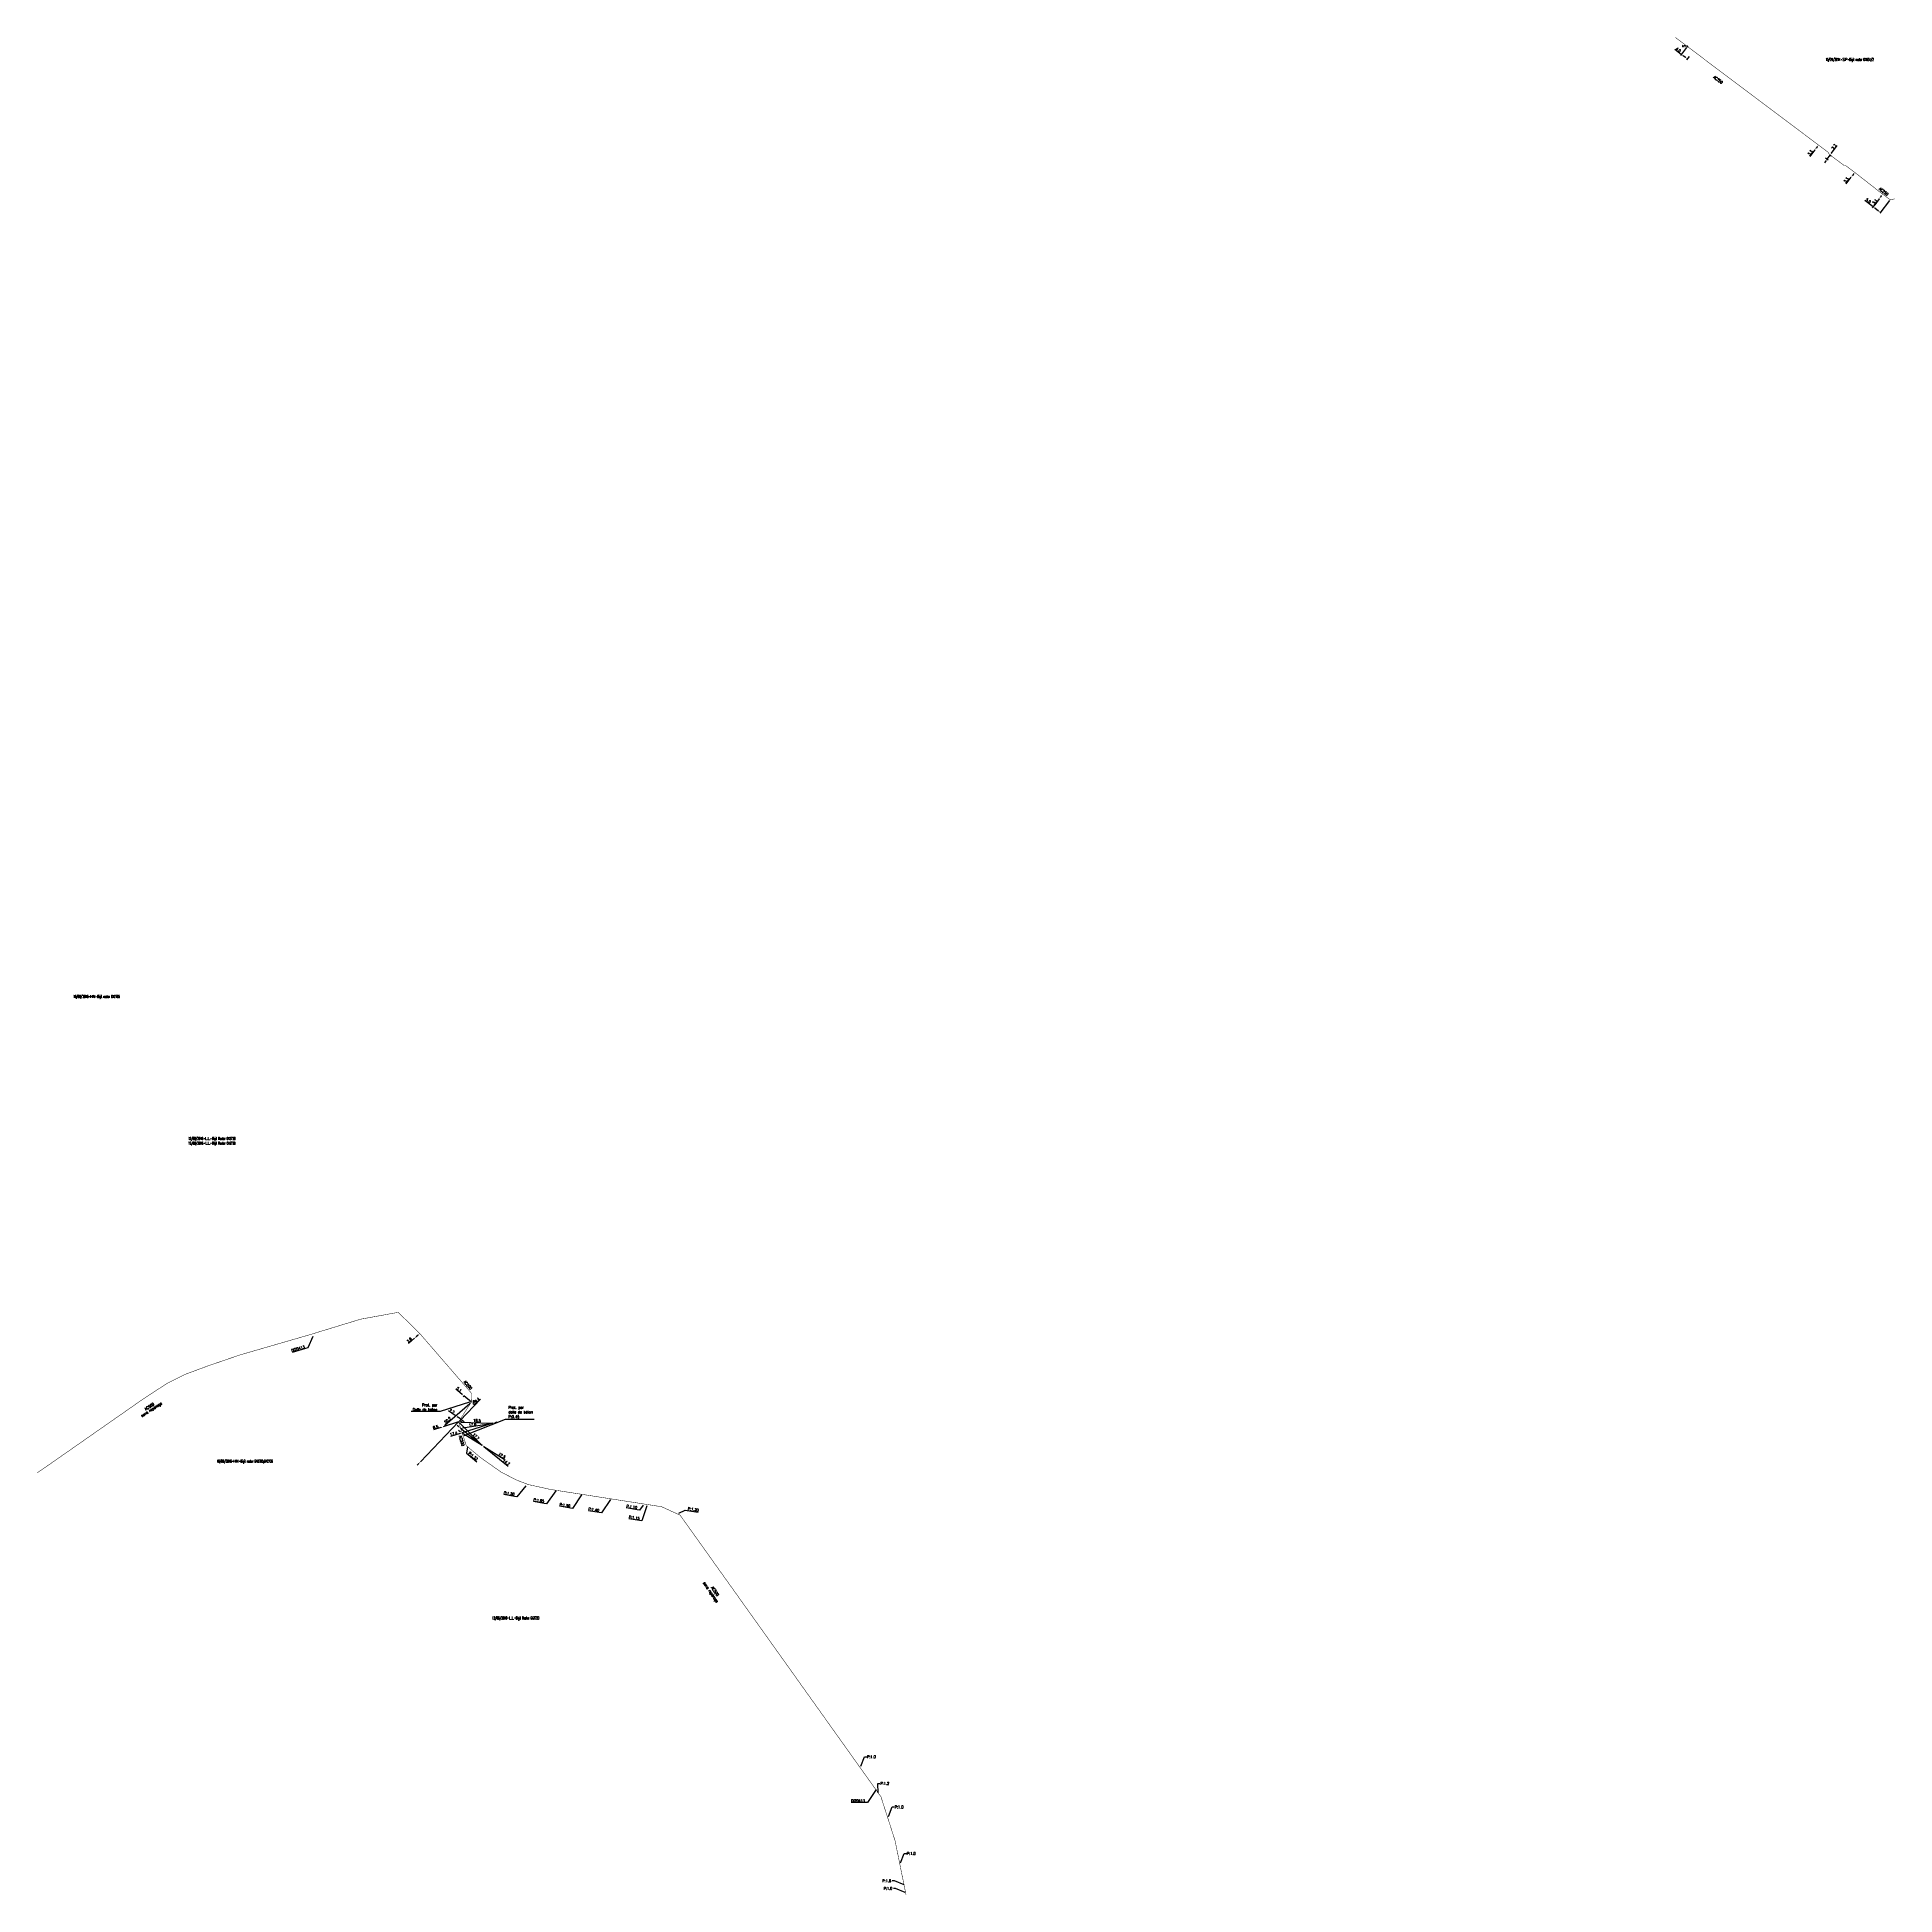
# Model space of a CAD drawing. Header units: millimetres. Extents: x 135000 to 136000, y 129000 to 130000.
import ezdxf
from ezdxf.enums import TextEntityAlignment as Align

# ---------------------------------------------------------------- set-up
doc = ezdxf.new("R2010")
doc.units = ezdxf.units.MM
doc.layers.get('0').update_dxf_attribs({"linetype": 'CONTINUOUS'})
doc.layers.get('Defpoints').update_dxf_attribs({"linetype": 'CONTINUOUS'})
for name, color, linetype in [('G_120', 4, 'CONTINUOUS'), ('G_300', 7, 'CONTINUOUS'), ('G_420', 7, 'CONTINUOUS'), ('G_910', 7, 'CONTINUOUS'), ('P_300', 7, 'CONTINUOUS'), ('P_910', 7, 'CONTINUOUS')]:
    doc.layers.add(name, color=color, linetype=linetype)
doc.styles.add('G_ROMANS', font='ROMANS.SHX', dxfattribs={"width": 0.75})
doc.styles.get("Standard").update_dxf_attribs({"font": 'romans.shx', "width": 0.85})
doc.linetypes.add('G_CROSS_COUNTRY', pattern='A,8,-7.08,["CROSS COUNTRY",Standard,S=1,R=0,X=-6.34,Y=-0.5],-7.08', length=22.16)
doc.linetypes.add('G_typB_AP', pattern='A,5,-0.3,["o",Standard,S=1.5,R=0,X=0,Y=-0.5],-1.65', length=6.95)
doc.dimstyles.get("Standard").update_dxf_attribs({"dimtxt": 1.5, "dimasz": 1.2, "dimexe": 0.625, "dimexo": 0.625, "dimgap": 0.25, "dimtad": 1, "dimdec": 1, "dimzin": 0, "dimdsep": 46, "dimtxsty": 'Standard', "dimcen": -0.5, "dimadec": 0, "dimazin": 0, "dimtfac": 1, "dimtdec": 1, "dimtmove": 0, "dimatfit": 3, "dimfxl": 0, "dimtolj": 1, "dimtzin": 0, "dimarcsym": 0})

# ---------------------------------------------------------------- blocks, each defined once
blk = doc.blocks.new('*D1')
at = {"layer": 'Defpoints', "color": 0, "linetype": 'Continuous', "transparency": 16777216}
for p in [(135957, 129939.4), (135957, 129939.4), (135959, 129942)]:
    blk.add_point(p, dxfattribs=at)
at = {"layer": 'G_120', "color": 0, "linetype": 'Continuous', "lineweight": -2, "transparency": 16777216}
for p, q in [((135957, 129939.4), (135954.4, 129935.9)), ((135958.3, 129941.1), (135957.8, 129940.3))]:
    blk.add_line(p, q, dxfattribs=at)
at = {"layer": 'G_120', "color": 0, "linetype": 'Continuous', "transparency": 16777216}
for points in [[(135957.6, 129940.5), (135957.9, 129940.2), (135957, 129939.4)], [(135958.1, 129941.2), (135958.5, 129940.9), (135959, 129942)]]:
    blk.add_solid(points, dxfattribs=at)
at = {"layer": 'G_120', "color": 0, "linetype": 'Continuous', "transparency": 16777216, "insert": (135954.6, 129937.8), "char_height": 1.5, "attachment_point": 5, "rotation": 53.0415}
blk.add_mtext('\\A1;3.3', dxfattribs=at)
blk = doc.blocks.new('*D2')
at = {"layer": 'Defpoints', "color": 0, "linetype": 'Continuous', "transparency": 16777216}
for p in [(135888.4, 129995.1), (135885.1, 129990.8), (135889.6, 129990.2)]:
    blk.add_point(p, dxfattribs=at)
at = {"layer": 'G_300', "color": 0, "linetype": 'Continuous', "lineweight": -2, "transparency": 16777216}
for p, q in [((135885.1, 129990.8), (135881.6, 129993.4)), ((135888, 129994.6), (135884.8, 129990.3)), ((135887.4, 129989.1), (135886.1, 129990.1)), ((135889.3, 129989.7), (135888, 129987.9))]:
    blk.add_line(p, q, dxfattribs=at)
at = {"layer": 'G_300', "color": 0, "linetype": 'Continuous', "transparency": 16777216}
for points in [[(135886.2, 129990.3), (135886, 129989.9), (135885.1, 129990.8)], [(135887.5, 129989.3), (135887.3, 129989), (135888.3, 129988.4)]]:
    blk.add_solid(points, dxfattribs=at)
at = {"layer": 'G_300', "color": 0, "linetype": 'Continuous', "transparency": 16777216, "insert": (135883.5, 129993.3), "char_height": 1.5, "attachment_point": 5, "rotation": 323.3278}
blk.add_mtext('\\A1;4.0', dxfattribs=at)
blk = doc.blocks.new('*D3')
at = {"layer": 'Defpoints', "color": 0, "linetype": 'Continuous', "transparency": 16777216}
for p in [(135976.5, 129924.7), (135976.5, 129924.7), (135978.5, 129927.3)]:
    blk.add_point(p, dxfattribs=at)
at = {"layer": 'G_120', "color": 0, "linetype": 'Continuous', "lineweight": -2, "transparency": 16777216}
for p, q in [((135976.5, 129924.7), (135973.8, 129921.2)), ((135977.8, 129926.4), (135977.3, 129925.7))]:
    blk.add_line(p, q, dxfattribs=at)
at = {"layer": 'G_120', "color": 0, "linetype": 'Continuous', "transparency": 16777216}
for points in [[(135977.1, 129925.8), (135977.4, 129925.5), (135976.5, 129924.7)], [(135977.6, 129926.5), (135978, 129926.2), (135978.5, 129927.3)]]:
    blk.add_solid(points, dxfattribs=at)
at = {"layer": 'G_120', "color": 0, "linetype": 'Continuous', "transparency": 16777216, "insert": (135974, 129923.1), "char_height": 1.5, "attachment_point": 5, "rotation": 52.293}
blk.add_mtext('\\A1;3.3', dxfattribs=at)
blk = doc.blocks.new('*D4')
at = {"layer": 'Defpoints', "color": 0, "linetype": 'Continuous', "transparency": 16777216}
for p in [(135991.7, 129913.1), (135991.7, 129913.1), (135993.5, 129915.6)]:
    blk.add_point(p, dxfattribs=at)
at = {"layer": 'G_120', "color": 0, "linetype": 'Continuous', "lineweight": -2, "transparency": 16777216}
for p, q in [((135991.7, 129913.1), (135989.3, 129909.9)), ((135992.8, 129914.6), (135992.4, 129914.1))]:
    blk.add_line(p, q, dxfattribs=at)
at = {"layer": 'G_120', "color": 0, "linetype": 'Continuous', "transparency": 16777216}
for points in [[(135992.2, 129914.2), (135992.6, 129913.9), (135991.7, 129913.1)], [(135992.7, 129914.7), (135993, 129914.5), (135993.5, 129915.6)]]:
    blk.add_solid(points, dxfattribs=at)
at = {"layer": 'G_120', "color": 0, "linetype": 'Continuous', "transparency": 16777216, "insert": (135989.3, 129911.6), "char_height": 1.5, "attachment_point": 5, "rotation": 52.8183}
blk.add_mtext('\\A1;3.1', dxfattribs=at)
blk = doc.blocks.new('*D5')
at = {"layer": 'Defpoints', "color": 0, "linetype": 'Continuous', "transparency": 16777216}
for p in [(135962.3, 129935.5), (135963.7, 129934.5), (135964.8, 129937)]:
    blk.add_point(p, dxfattribs=at)
at = {"layer": 'G_120', "color": 0, "linetype": 'Continuous', "lineweight": -2, "transparency": 16777216}
for p, q in [((135963, 129933.5), (135962.3, 129932.5)), ((135962.8, 129935.1), (135964.2, 129934.1)), ((135963.7, 129934.5), (135965.3, 129936.6)), ((135965.3, 129936.6), (135965.8, 129936.2)), ((135966, 129937.6), (135969.1, 129941.8))]:
    blk.add_line(p, q, dxfattribs=at)
at = {"layer": 'G_120', "color": 0, "linetype": 'Continuous', "transparency": 16777216}
for points in [[(135962.8, 129933.6), (135963.1, 129933.4), (135963.7, 129934.5)], [(135965.8, 129937.7), (135966.2, 129937.5), (135965.3, 129936.6)]]:
    blk.add_solid(points, dxfattribs=at)
at = {"layer": 'G_120', "color": 0, "linetype": 'Continuous', "transparency": 16777216, "insert": (135967.4, 129941.1), "char_height": 1.5, "attachment_point": 5, "rotation": 53.4507}
blk.add_mtext('\\A1;2.7', dxfattribs=at)
blk = doc.blocks.new('G_300_11')
at = {"color": 0, "linetype": 'Continuous', "const_width": 0.497, "flags": 128}
blk.add_lwpolyline([(-0.3, 0, 1), (0.3, 0, 1)], format="xyb", close=True, dxfattribs=at)
at = {"color": 0, "linetype": 'Continuous', "style": 'G_ROMANS', "width": 0.75}
blk.add_text('S', height=1.5, dxfattribs=at).set_placement((0, 1.8), align=Align.MIDDLE)
at = {"color": 0, "linetype": 'Continuous', "width": 0.75, "flags": 3}
for tag, p in [('DEF_COUP', (0, -7.5)), ('DEF_TYPE', (0, -10)), ('DEF_LEG', (0, -5))]:
    blk.add_attdef(tag, text='', height=1.2, dxfattribs=at).set_placement(p, align=Align.MIDDLE)
blk = doc.blocks.new('GIS_MODF')
at = {"color": 0, "linetype": 'Continuous', "flags": 128}
for points in [[(-2.2, 0), (-1.7, 0)], [(1.5, 0), (2, 0)]]:
    blk.add_lwpolyline(points, dxfattribs=at)
at = {"color": 0, "linetype": 'Continuous', "width": 0.5}
blk.add_attdef('DATE', text='', height=1.5, dxfattribs=at).set_placement((-2.5, -0.8), align=Align.RIGHT)
at = {"color": 0, "linetype": 'Continuous', "width": 1.771291}
blk.add_attdef('USER', text='', height=1.5, dxfattribs=at).set_placement((-1.5, -0.8), (1.3, -0.8), align=Align.FIT)
at = {"color": 0, "linetype": 'Continuous', "width": 0.5}
blk.add_attdef('DESC', (2.3, -0.8), '', height=1.5, dxfattribs=at)
blk = doc.blocks.new('*D7')
at = {"layer": 'Defpoints', "color": 0, "linetype": 'Continuous', "transparency": 16777216}
for p in [(135991.7, 129913.1), (135997.6, 129912.6), (135992.4, 129905.8)]:
    blk.add_point(p, dxfattribs=at)
at = {"layer": 'G_120', "color": 0, "linetype": 'Continuous', "lineweight": -2, "transparency": 16777216}
for p, q in [((135991.3, 129912.6), (135988, 129908.3)), ((135988.4, 129908.8), (135984, 129912.2)), ((135991.4, 129906.5), (135989.4, 129908.1)), ((135997.2, 129912.1), (135992, 129905.3))]:
    blk.add_line(p, q, dxfattribs=at)
at = {"layer": 'G_120', "color": 0, "linetype": 'Continuous', "transparency": 16777216}
for points in [[(135989.5, 129908.2), (135989.3, 129907.9), (135988.4, 129908.8)], [(135991.6, 129906.7), (135991.3, 129906.4), (135992.4, 129905.8)]]:
    blk.add_solid(points, dxfattribs=at)
at = {"layer": 'G_120', "color": 0, "linetype": 'Continuous', "transparency": 16777216, "insert": (135985.8, 129912), "char_height": 1.5, "attachment_point": 5, "rotation": 322.8183}
blk.add_mtext('\\A1;5.0', dxfattribs=at)
blk = doc.blocks.new('*D8')
at = {"layer": 'Defpoints', "color": 0, "linetype": 'Continuous', "transparency": 16777216}
for p in [(135203.1, 129299.6), (135205.9, 129302.1), (135205.9, 129302.1)]:
    blk.add_point(p, dxfattribs=at)
at = {"layer": 'G_120', "color": 0, "linetype": 'Continuous', "lineweight": -2, "transparency": 16777216}
for p, q in [((135203.1, 129299.6), (135199.8, 129296.7)), ((135205, 129301.3), (135204, 129300.4))]:
    blk.add_line(p, q, dxfattribs=at)
at = {"layer": 'G_120', "color": 0, "linetype": 'Continuous', "transparency": 16777216}
for points in [[(135203.8, 129300.5), (135204.1, 129300.2), (135203.1, 129299.6)], [(135204.9, 129301.4), (135205.1, 129301.1), (135205.9, 129302.1)]]:
    blk.add_solid(points, dxfattribs=at)
at = {"layer": 'G_120', "color": 0, "linetype": 'Continuous', "transparency": 16777216, "insert": (135200.3, 129298.5), "char_height": 1.5, "attachment_point": 5, "rotation": 41.3668}
blk.add_mtext('\\A1;3.8', dxfattribs=at)
blk = doc.blocks.new('*D9')
at = {"layer": 'Defpoints', "color": 0, "linetype": 'Continuous', "transparency": 16777216}
for p in [(135229.7, 129268.5), (135229.9, 129268.7), (135233.7, 129265.2)]:
    blk.add_point(p, dxfattribs=at)
at = {"layer": 'G_120', "color": 0, "linetype": 'Continuous', "lineweight": -2, "transparency": 16777216}
for p, q in [((135228.8, 129269.2), (135225.3, 129272.2)), ((135229.5, 129268.2), (135229.3, 129268)), ((135233.7, 129265.2), (135229.7, 129268.5)), ((135234.6, 129264.4), (135235.5, 129263.7))]:
    blk.add_line(p, q, dxfattribs=at)
at = {"layer": 'G_120', "color": 0, "linetype": 'Continuous', "transparency": 16777216}
for points in [[(135228.9, 129269.4), (135228.7, 129269.1), (135229.7, 129268.5)], [(135234.7, 129264.6), (135234.5, 129264.3), (135233.7, 129265.2)]]:
    blk.add_solid(points, dxfattribs=at)
at = {"layer": 'G_120', "color": 0, "linetype": 'Continuous', "transparency": 16777216, "insert": (135227, 129272), "char_height": 1.5, "attachment_point": 5, "rotation": 320.1687}
blk.add_mtext('\\A1;5.1', dxfattribs=at)
blk = doc.blocks.new('*D12')
at = {"layer": 'Defpoints', "color": 0, "linetype": 'Continuous', "transparency": 16777216}
for p in [(135233.7, 129265.2), (135233.7, 129265.2), (135218.5, 129251.9)]:
    blk.add_point(p, dxfattribs=at)
at = {"layer": 'G_120', "color": 0, "linetype": 'Continuous', "lineweight": -2, "transparency": 16777216}
blk.add_line((135219.4, 129252.7), (135232.8, 129264.4), dxfattribs=at)
at = {"layer": 'G_120', "color": 0, "linetype": 'Continuous', "transparency": 16777216}
for points in [[(135232.6, 129264.6), (135232.9, 129264.3), (135233.7, 129265.2)], [(135219.2, 129252.8), (135219.5, 129252.5), (135218.5, 129251.9)]]:
    blk.add_solid(points, dxfattribs=at)
at = {"layer": 'G_120', "color": 0, "linetype": 'Continuous', "transparency": 16777216, "insert": (135220.9, 129255.4), "char_height": 1.5, "attachment_point": 5, "rotation": 41.2291}
blk.add_mtext('\\A1;20.2', dxfattribs=at)
blk = doc.blocks.new('*D17')
at = {"layer": 'Defpoints', "color": 0, "linetype": 'Continuous', "transparency": 16777216}
for p in [(135226, 129257.3), (135226, 129257.3), (135227.8, 129256.1)]:
    blk.add_point(p, dxfattribs=at)
at = {"layer": 'G_120', "color": 0, "linetype": 'Continuous', "lineweight": -2, "transparency": 16777216}
for p, q in [((135224.9, 129258), (135221.3, 129260.4)), ((135227.8, 129256.1), (135226, 129257.3)), ((135228.8, 129255.5), (135229.8, 129254.8))]:
    blk.add_line(p, q, dxfattribs=at)
at = {"layer": 'G_120', "color": 0, "linetype": 'Continuous', "transparency": 16777216}
for points in [[(135225.1, 129258.1), (135224.8, 129257.8), (135226, 129257.3)], [(135228.9, 129255.6), (135228.7, 129255.3), (135227.8, 129256.1)]]:
    blk.add_solid(points, dxfattribs=at)
at = {"layer": 'G_120', "color": 0, "linetype": 'Continuous', "transparency": 16777216, "insert": (135223.2, 129260.3), "char_height": 1.5, "attachment_point": 5, "rotation": 326.9482}
blk.add_mtext('\\A1;2.2', dxfattribs=at)
blk = doc.blocks.new('*D49')
at = {"layer": 'Defpoints', "color": 0, "linetype": 'Continuous', "transparency": 16777216}
for p in [(135228.7, 129248.6), (135228.7, 129248.6), (135239.4, 129242)]:
    blk.add_point(p, dxfattribs=at)
at = {"layer": 'G_120', "color": 0, "linetype": 'Continuous', "lineweight": -2, "transparency": 16777216}
for p, q in [((135227.7, 129249.2), (135226.7, 129249.9)), ((135228.7, 129248.6), (135239.4, 129242)), ((135240.4, 129241.3), (135251.4, 129234.5))]:
    blk.add_line(p, q, dxfattribs=at)
at = {"layer": 'G_120', "color": 0, "linetype": 'Continuous', "transparency": 16777216}
for points in [[(135227.8, 129249.4), (135227.6, 129249.1), (135228.7, 129248.6)], [(135240.5, 129241.5), (135240.3, 129241.2), (135239.4, 129242)]]:
    blk.add_solid(points, dxfattribs=at)
at = {"layer": 'G_120', "color": 0, "linetype": 'Continuous', "transparency": 16777216, "insert": (135250.1, 129236.4), "char_height": 1.5, "attachment_point": 5, "rotation": 328.0608}
blk.add_mtext('\\A1;12.5', dxfattribs=at)
blk = doc.blocks.new('*D50')
at = {"layer": 'Defpoints', "color": 0, "linetype": 'Continuous', "transparency": 16777216}
for p in [(135245.3, 129253.9), (135245.3, 129253.9), (135228.7, 129248.6)]:
    blk.add_point(p, dxfattribs=at)
at = {"layer": 'G_120', "color": 0, "linetype": 'Continuous', "lineweight": -2, "transparency": 16777216}
for p, q in [((135245.3, 129253.9), (135228.7, 129248.6)), ((135246.4, 129254.2), (135247.6, 129254.6)), ((135227.6, 129248.2), (135222.4, 129246.6))]:
    blk.add_line(p, q, dxfattribs=at)
at = {"layer": 'G_120', "color": 0, "linetype": 'Continuous', "transparency": 16777216}
for points in [[(135246.4, 129254.4), (135246.5, 129254.1), (135245.3, 129253.9)], [(135227.5, 129248.4), (135227.7, 129248), (135228.7, 129248.6)]]:
    blk.add_solid(points, dxfattribs=at)
at = {"layer": 'G_120', "color": 0, "linetype": 'Continuous', "transparency": 16777216, "insert": (135224.1, 129248.2), "char_height": 1.5, "attachment_point": 5, "rotation": 17.6966}
blk.add_mtext('\\A1;17.4', dxfattribs=at)
blk = doc.blocks.new('*D51')
at = {"layer": 'Defpoints', "color": 0, "linetype": 'Continuous', "transparency": 16777216}
for p in [(135227.9, 129251.1), (135239.4, 129242), (135239.4, 129242)]:
    blk.add_point(p, dxfattribs=at)
at = {"layer": 'G_120', "color": 0, "linetype": 'Continuous', "lineweight": -2, "transparency": 16777216}
for p, q in [((135227, 129251.9), (135226.1, 129252.6)), ((135227.9, 129251.1), (135239.4, 129242)), ((135240.3, 129241.2), (135253.5, 129230.7))]:
    blk.add_line(p, q, dxfattribs=at)
at = {"layer": 'G_120', "color": 0, "linetype": 'Continuous', "transparency": 16777216}
for points in [[(135227.1, 129252), (135226.9, 129251.7), (135227.9, 129251.1)], [(135240.4, 129241.4), (135240.2, 129241.1), (135239.4, 129242)]]:
    blk.add_solid(points, dxfattribs=at)
at = {"layer": 'G_120', "color": 0, "linetype": 'Continuous', "transparency": 16777216, "insert": (135252.5, 129232.8), "char_height": 1.5, "attachment_point": 5, "rotation": 321.3686}
blk.add_mtext('\\A1;14.7', dxfattribs=at)
blk = doc.blocks.new('*D52')
at = {"layer": 'Defpoints', "color": 0, "linetype": 'Continuous', "transparency": 16777216}
for p in [(135245.3, 129253.9), (135245.3, 129253.9), (135227.9, 129251.1)]:
    blk.add_point(p, dxfattribs=at)
at = {"layer": 'G_120', "color": 0, "linetype": 'Continuous', "lineweight": -2, "transparency": 16777216}
blk.add_line((135229.1, 129251.3), (135244.1, 129253.7), dxfattribs=at)
at = {"layer": 'G_120', "color": 0, "linetype": 'Continuous', "transparency": 16777216}
for points in [[(135244.1, 129253.9), (135244.1, 129253.5), (135245.3, 129253.9)], [(135229.1, 129251.5), (135229.2, 129251.1), (135227.9, 129251.1)]]:
    blk.add_solid(points, dxfattribs=at)
at = {"layer": 'G_120', "color": 0, "linetype": 'Continuous', "transparency": 16777216, "insert": (135234.3, 129253.1), "char_height": 1.5, "attachment_point": 5, "rotation": 9.0685}
blk.add_mtext('\\A1;17.6', dxfattribs=at)
blk = doc.blocks.new('*D53')
at = {"layer": 'Defpoints', "color": 0, "linetype": 'Continuous', "transparency": 16777216}
for p in [(135226.8, 129254.5), (135245.3, 129253.9), (135245.3, 129253.9)]:
    blk.add_point(p, dxfattribs=at)
at = {"layer": 'G_120', "color": 0, "linetype": 'Continuous', "lineweight": -2, "transparency": 16777216}
blk.add_line((135228, 129254.4), (135244.1, 129253.9), dxfattribs=at)
at = {"layer": 'G_120', "color": 0, "linetype": 'Continuous', "transparency": 16777216}
for points in [[(135228, 129254.6), (135228, 129254.2), (135226.8, 129254.5)], [(135244.1, 129254.1), (135244.1, 129253.7), (135245.3, 129253.9)]]:
    blk.add_solid(points, dxfattribs=at)
at = {"layer": 'G_120', "color": 0, "linetype": 'Continuous', "transparency": 16777216, "insert": (135236.7, 129255.2), "char_height": 1.5, "attachment_point": 5, "rotation": 358.1639}
blk.add_mtext('\\A1;18.5', dxfattribs=at)
blk = doc.blocks.new('*D54')
at = {"layer": 'Defpoints', "color": 0, "linetype": 'Continuous', "transparency": 16777216}
for p in [(135226.8, 129254.5), (135239.4, 129242), (135239.4, 129242)]:
    blk.add_point(p, dxfattribs=at)
at = {"layer": 'G_120', "color": 0, "linetype": 'Continuous', "lineweight": -2, "transparency": 16777216}
blk.add_line((135227.7, 129253.6), (135238.5, 129242.8), dxfattribs=at)
at = {"layer": 'G_120', "color": 0, "linetype": 'Continuous', "transparency": 16777216}
for points in [[(135227.8, 129253.8), (135227.5, 129253.5), (135226.8, 129254.5)], [(135238.7, 129243), (135238.4, 129242.7), (135239.4, 129242)]]:
    blk.add_solid(points, dxfattribs=at)
at = {"layer": 'G_120', "color": 0, "linetype": 'Continuous', "transparency": 16777216, "insert": (135236.1, 129246.6), "char_height": 1.5, "attachment_point": 5, "rotation": 315.1258}
blk.add_mtext('\\A1;17.7', dxfattribs=at)
blk = doc.blocks.new('*D55')
at = {"layer": 'Defpoints', "color": 0, "linetype": 'Continuous', "transparency": 16777216}
for p in [(135226.8, 129254.5), (135206.2, 129233.1), (135206.2, 129233.1)]:
    blk.add_point(p, dxfattribs=at)
at = {"layer": 'G_120', "color": 0, "linetype": 'Continuous', "lineweight": -2, "transparency": 16777216}
for p, q in [((135227.7, 129255.3), (135238.6, 129266.7)), ((135206.2, 129233.1), (135226.8, 129254.5)), ((135205.3, 129232.2), (135204.5, 129231.3))]:
    blk.add_line(p, q, dxfattribs=at)
at = {"layer": 'G_120', "color": 0, "linetype": 'Continuous', "transparency": 16777216}
for points in [[(135227.5, 129255.5), (135227.8, 129255.2), (135226.8, 129254.5)], [(135205.2, 129232.3), (135205.5, 129232.1), (135206.2, 129233.1)]]:
    blk.add_solid(points, dxfattribs=at)
at = {"layer": 'G_120', "color": 0, "linetype": 'Continuous', "transparency": 16777216, "insert": (135236.4, 129265.8), "char_height": 1.5, "attachment_point": 5, "rotation": 46.0483}
blk.add_mtext('\\A1;29.4', dxfattribs=at)
blk = doc.blocks.new('*D56')
at = {"layer": 'Defpoints', "color": 0, "linetype": 'Continuous', "transparency": 16777216}
for p in [(135226.8, 129254.5), (135218.5, 129251.9), (135218.5, 129251.9)]:
    blk.add_point(p, dxfattribs=at)
at = {"layer": 'G_120', "color": 0, "linetype": 'Continuous', "lineweight": -2, "transparency": 16777216}
for p, q in [((135226.8, 129254.5), (135218.5, 129251.9)), ((135228, 129254.8), (135229.1, 129255.2)), ((135217.3, 129251.5), (135213.2, 129250.2))]:
    blk.add_line(p, q, dxfattribs=at)
at = {"layer": 'G_120', "color": 0, "linetype": 'Continuous', "transparency": 16777216}
for points in [[(135227.9, 129255), (135228, 129254.6), (135226.8, 129254.5)], [(135217.3, 129251.7), (135217.4, 129251.3), (135218.5, 129251.9)]]:
    blk.add_solid(points, dxfattribs=at)
at = {"layer": 'G_120', "color": 0, "linetype": 'Continuous', "transparency": 16777216, "insert": (135214.4, 129251.7), "char_height": 1.5, "attachment_point": 5, "rotation": 17.2346}
blk.add_mtext('\\A1;8.5', dxfattribs=at)
blk = doc.blocks.new('P_300_01')
at = {"color": 0, "linetype": 'Continuous', "const_width": 0.248, "flags": 128}
blk.add_lwpolyline([(-0.1, 0, 1), (0.1, 0, 1)], format="xyb", close=True, dxfattribs=at)
at = {"color": 0, "linetype": 'Continuous', "width": 0.75}
blk.add_attdef('NUM', text='', height=1, dxfattribs=at).set_placement((1.6, 1.4), align=Align.MIDDLE)
at = {"color": 0, "linetype": 'Continuous', "width": 0.75, "flags": 3}
for tag, p in [('DEF_COUP', (0, -7.5)), ('DEF_TYPE', (0, -10)), ('DEF_LEG', (0, -5))]:
    blk.add_attdef(tag, text='', height=1.2, dxfattribs=at).set_placement(p, align=Align.MIDDLE)
blk = doc.blocks.new('P135129')
at = {"layer": 'P_300'}
ref = blk.add_blockref('P_300_01', (135233.7, 129265.2), dxfattribs=at)
ref.add_attrib('NUM', 'PM-', dxfattribs={"layer": '0', "color": 0, "linetype": 'Continuous', "height": 1, "width": 0.75}).set_placement((135235.8, 129265.6), align=Align.MIDDLE)
at = {"layer": 'P_910', "linetype": 'Continuous'}
ref = blk.add_blockref('GIS_MODF', (135091.8, 129404.6), dxfattribs=at)
ref.add_attrib('DATE', '12/08/2016', dxfattribs={"layer": '0', "color": 0, "linetype": 'Continuous', "height": 1.5, "width": 0.5}).set_placement((135089.3, 129403.8), align=Align.RIGHT)
ref.add_attrib('USER', 'LL', dxfattribs={"layer": '0', "color": 0, "linetype": 'Continuous', "height": 1.5, "width": 1.180861}).set_placement((135090.3, 129403.8), (135093.1, 129403.8), align=Align.FIT)
ref.add_attrib('DESC', 'Digit Raster GA2720', (135094.1, 129403.8), dxfattribs={"layer": '0', "color": 0, "linetype": 'Continuous', "height": 1.5, "width": 0.5})

msp = doc.modelspace()

# ---------------------------------------------------------------- linework, layer by layer
at = {"layer": 'G_120', "linetype": 'G_typB_AP', "const_width": 0.25}
msp.add_lwpolyline([(135881.89, 130000), (135888.35, 129995.14), (135959.02, 129942.02), (135964.38, 129937.97), (135964.79, 129936.99), (135972.81, 129931.04), (135973.7, 129930.96), (135978.54, 129927.31), (135993.55, 129915.57), (135997.58, 129912.61), (136000, 129913.03), (136000, 129913.03)], dxfattribs=at)
at = {"layer": 'G_120', "linetype": 'G_typB_AP', "ltscale": 0.5, "const_width": 0.25, "flags": 128}
msp.add_lwpolyline([(135346.08, 129204.3), (135336.1, 129208.85), (135284.88, 129216.82), (135276.06, 129218.2), (135264.32, 129220.79), (135258.13, 129223.15), (135249.81, 129227.42), (135238.43, 129235.45), (135230.95, 129241.69), (135227.94, 129251.11), (135226.82, 129254.48), (135227.8, 129256.12), (135233.66, 129265.2), (135233.75, 129269.93), (135233.75, 129269.93), (135205.92, 129302.08), (135194.29, 129313.52), (135174.01, 129309.82), (135146.12, 129301.31), (135109.09, 129290.59), (135092.22, 129284.82), (135079.62, 129280.14), (135070.01, 129275.38), (135057.01, 129266.9), (135005.81, 129231.15), (135000, 129227.15)], dxfattribs=at)
at = {"layer": 'G_120', "linetype": 'G_CROSS_COUNTRY', "const_width": 0.25, "flags": 128}
msp.add_lwpolyline([(135454.22, 129052.65), (135346.08, 129204.3)], dxfattribs=at)
at = {"layer": 'G_120', "linetype": 'G_typB_AP', "const_width": 0.25, "flags": 128}
msp.add_lwpolyline([(135467.7, 129000), (135461.79, 129029.12), (135454.22, 129052.65)], dxfattribs=at)

# ---------------------------------------------------------------- block references
msp.add_blockref('P135129', (0, 0))
at = {"layer": 'G_300', "rotation": 84.7294880279306}
msp.add_blockref('G_300_11', (135888.35, 129995.14), dxfattribs=at)
at = {"layer": 'G_910'}
ref = msp.add_blockref('GIS_MODF', (135973.34, 129988.14), dxfattribs=at)
ref.add_attrib('DATE', '15/01/2014', dxfattribs={"layer": '0', "color": 0, "linetype": 'Continuous', "height": 1.5, "width": 0.5}).set_placement((135970.84, 129987.34), align=Align.RIGHT)
ref.add_attrib('USER', 'SP', dxfattribs={"layer": '0', "color": 0, "linetype": 'Continuous', "height": 1.5, "width": 1.025485}).set_placement((135971.84, 129987.34), (135974.62, 129987.34), align=Align.FIT)
ref.add_attrib('DESC', 'Digit raster G1631/2', (135975.63, 129987.34), dxfattribs={"layer": '0', "color": 0, "linetype": 'Continuous', "height": 1.5, "width": 0.5})
ref = msp.add_blockref('GIS_MODF', (135029.91, 129483.63), dxfattribs=at)
ref.add_attrib('DATE', '16/08/2016', dxfattribs={"layer": '0', "color": 0, "linetype": 'Continuous', "height": 1.5, "width": 0.5}).set_placement((135027.41, 129482.83), align=Align.RIGHT)
ref.add_attrib('USER', 'HN', dxfattribs={"layer": '0', "color": 0, "linetype": 'Continuous', "height": 1.5, "width": 0.97421}).set_placement((135028.4, 129482.83), (135031.19, 129482.83), align=Align.FIT)
ref.add_attrib('DESC', 'Digit raster GA2705', (135032.2, 129482.83), dxfattribs={"layer": '0', "color": 0, "linetype": 'Continuous', "height": 1.5, "width": 0.5})
at = {"layer": 'G_910', "linetype": 'Continuous'}
ref = msp.add_blockref('GIS_MODF', (135091.78, 129407.17), dxfattribs=at)
ref.add_attrib('DATE', '12/08/2016', dxfattribs={"layer": '0', "color": 0, "linetype": 'Continuous', "height": 1.5, "width": 0.5}).set_placement((135089.28, 129406.38), align=Align.RIGHT)
ref.add_attrib('USER', 'LL', dxfattribs={"layer": '0', "color": 0, "linetype": 'Continuous', "height": 1.5, "width": 1.180861}).set_placement((135090.28, 129406.38), (135093.06, 129406.38), align=Align.FIT)
ref.add_attrib('DESC', 'Digit Raster GA2720', (135094.07, 129406.38), dxfattribs={"layer": '0', "color": 0, "linetype": 'Continuous', "height": 1.5, "width": 0.5})
at = {"layer": 'G_910'}
ref = msp.add_blockref('GIS_MODF', (135107.12, 129233.44), dxfattribs=at)
ref.add_attrib('DATE', '16/08/2016', dxfattribs={"layer": '0', "color": 0, "linetype": 'Continuous', "height": 1.5, "width": 0.5}).set_placement((135104.62, 129232.64), align=Align.RIGHT)
ref.add_attrib('USER', 'HN', dxfattribs={"layer": '0', "color": 0, "linetype": 'Continuous', "height": 1.5, "width": 0.97421}).set_placement((135105.61, 129232.64), (135108.39, 129232.64), align=Align.FIT)
ref.add_attrib('DESC', 'Digit raster GA2705;GA2706', (135109.41, 129232.64), dxfattribs={"layer": '0', "color": 0, "linetype": 'Continuous', "height": 1.5, "width": 0.5})
at = {"layer": 'G_910', "linetype": 'Continuous'}
ref = msp.add_blockref('GIS_MODF', (135255.39, 129148.96), dxfattribs=at)
ref.add_attrib('DATE', '12/08/2016', dxfattribs={"layer": '0', "color": 0, "linetype": 'Continuous', "height": 1.5, "width": 0.5}).set_placement((135252.89, 129148.16), align=Align.RIGHT)
ref.add_attrib('USER', 'LL', dxfattribs={"layer": '0', "color": 0, "linetype": 'Continuous', "height": 1.5, "width": 1.180861}).set_placement((135253.89, 129148.16), (135256.67, 129148.16), align=Align.FIT)
ref.add_attrib('DESC', 'Digit Raster GA2720', (135257.68, 129148.16), dxfattribs={"layer": '0', "color": 0, "linetype": 'Continuous', "height": 1.5, "width": 0.5})

# ---------------------------------------------------------------- texts
at = {"layer": 'G_120', "linetype": 'Continuous', "width": 0.85}
for s, rotation, p in [('AC250', 323.06483, (135902.2, 129978.3)), ('AC250', 321.9525, (135991.38, 129918.17)), ('AC500', 311.74934, (135229.32, 129276)), ('sans repérage', 33.10902, (135056.36, 129257.03)), ('AC500', 33.10902, (135058.32, 129260.6)), ('AC500', 287.12766, (135226.91, 129246.86)), ('sans repérage', 304.1108, (135358.33, 129167.76)), ('AC500', 304.1108, (135362.65, 129165.32))]:
    msp.add_text(s, height=1.5, rotation=rotation, dxfattribs=at).set_placement(p)
at = {"layer": 'G_120', "linetype": 'Continuous', "char_height": 1.5}
for s, insert, attachment_point, rotation in [('\\A1;DI20413', (135144.13, 129294.26), 9, 16.64462), ('\\A1;P:1.32', (135231.88, 129237.36), 7, 320.1418), ('\\A1;P:1.20', (135256.75, 129214.69), 9, 350.61382), ('\\A1;P:1.65', (135272.73, 129210.95), 9, 350.61382), ('\\A1;P:1.50', (135286.76, 129208.4), 9, 350.61382), ('\\A1;P:1.40', (135302.34, 129206), 9, 350.61382), ('\\A1;P:1.10', (135322.78, 129207.52), 9, 350.61382), ('\\A1;P:1.15', (135324.09, 129201.69), 9, 350.61382), ('\\A1;P:1.20', (135350.21, 129207.11), 7, 351.04607)]:
    msp.add_mtext(s, dxfattribs=dict(at, insert=insert, attachment_point=attachment_point, rotation=rotation))
for s, insert, attachment_point in [('\\A1;P:1.0', (135446.77, 129074.97), 1), ('\\A1;P:1.2', (135453.92, 129060.6), 1), ('\\A1;DI20413', (135445.59, 129049.77), 9), ('\\A1;P:1.0', (135461.65, 129047.93), 1), ('\\A1;P:1.0', (135468.18, 129022.89), 1), ('\\A1;P:1.6', (135454.98, 129008.21), 1), ('\\A1;P:1.0', (135455.65, 129004.09), 1)]:
    msp.add_mtext(s, dxfattribs=dict(at, insert=insert, attachment_point=attachment_point))
at = {"layer": 'G_420', "linetype": 'Continuous', "char_height": 1.5}
for s, insert, attachment_point in [('\\A1;Prot. par\\PDalle de béton', (135215.39, 129260.39), 9), ('\\A1;Prot. par\\Pdalle de béton\\PP:0.45', (135253.66, 129256.57), 7)]:
    msp.add_mtext(s, dxfattribs=dict(at, insert=insert, attachment_point=attachment_point))

# ---------------------------------------------------------------- dimensions: what is measured, and where the dimension line sits
at = {"layer": 'G_120', "linetype": 'Continuous'}
for base, p1, p2, angle, picture, middle in [((135963.68, 129934.45), (135964.79, 129936.99), (135962.29, 129935.49), 53.45072, '*D5', (135968.19, 129940.54)), ((135957.03, 129939.38), (135959.02, 129942.02), (135957.03, 129939.38), 53.04152, '*D1', (135955.36, 129937.15)), ((135976.52, 129924.7), (135978.54, 129927.31), (135976.52, 129924.7), 52.293, '*D3', (135974.82, 129922.5)), ((135992.4, 129905.79), (135991.67, 129913.1), (135997.58, 129912.61), 142.81835, '*D7', (135985.24, 129911.22)), ((135991.67, 129913.1), (135993.55, 129915.57), (135991.67, 129913.1), 52.81835, '*D4', (135990.1, 129911.02)), ((135205.92, 129302.08), (135203.07, 129299.57), (135205.92, 129302.08), 221.36675, '*D8', (135200.97, 129297.73))]:
    dim = msp.add_linear_dim(base=base, p1=p1, p2=p2, angle=angle, dimstyle='Standard', dxfattribs=at)
    dim.commit()
    dim.dimension.update_dxf_attribs({"geometry": picture, "text_midpoint": middle, "dimtype": 160})
for base, p1, p2, angle, picture, middle in [((135229.73, 129268.47), (135233.66, 129265.2), (135229.9, 129268.69), 320.16869, '*D9', (135226.39, 129271.26)), ((135233.66, 129265.2), (135218.47, 129251.89), (135233.66, 129265.2), 221.22913, '*D12', (135221.6, 129254.63)), ((135225.95, 129257.32), (135227.8, 129256.12), (135225.95, 129257.32), 326.94823, '*D17', (135222.61, 129259.5)), ((135245.3, 129253.88), (135228.74, 129248.6), (135245.3, 129253.88), 197.69658, '*D50', (135224.42, 129247.22)), ((135239.382, 129241.968), (135227.9377, 129251.1141), (135239.382, 129241.968), 141.36857, '*D51', (135251.8822, 129231.978)), ((135245.3, 129253.88), (135226.82, 129254.48), (135245.3, 129253.88), 178.16387, '*D53', (135236.71, 129254.16)), ((135239.38, 129241.97), (135226.82, 129254.48), (135239.38, 129241.97), 135.12583, '*D54', (135235.41, 129245.92)), ((135245.3, 129253.88), (135227.94, 129251.11), (135245.3, 129253.88), 189.06853, '*D52', (135234.47, 129252.16)), ((135228.74, 129248.6), (135239.38, 129241.97), (135228.74, 129248.6), 148.06083, '*D49', (135249.6, 129235.6))]:
    dim = msp.add_linear_dim(base=base, p1=p1, p2=p2, angle=angle, dimstyle='Standard', override={"dimatfit": 0}, dxfattribs=at)
    dim.commit()
    dim.dimension.update_dxf_attribs({"geometry": picture, "text_midpoint": middle, "dimtype": 160})
for base, p2, angle, text, picture, middle in [((135206.16, 129233.05), (135206.16, 129233.05), 46.04826, '29.4', '*D55', (135237.11, 129265.15)), ((135218.47, 129251.89), (135218.47, 129251.89), 17.23461, '8.5', '*D56', (135214.67, 129250.71))]:
    dim = msp.add_linear_dim(base=base, p1=(135226.82, 129254.48), p2=p2, angle=angle, text=text, dimstyle='Standard', override={"dimatfit": 0}, dxfattribs=at)
    dim.commit()
    dim.dimension.update_dxf_attribs({"geometry": picture, "text_midpoint": middle, "dimtype": 160})
at = {"layer": 'G_300', "linetype": 'Continuous'}
dim = msp.add_linear_dim(base=(135885.14, 129990.82), p1=(135889.64, 129990.17), p2=(135888.35, 129995.14), angle=323.32781, dimstyle='Standard', dxfattribs=at)
dim.commit()
dim.dimension.update_dxf_attribs({"geometry": '*D2', "text_midpoint": (135882.9, 129992.48), "dimtype": 160})

# ---------------------------------------------------------------- leaders
at = {"layer": 'G_120', "linetype": 'Continuous', "annotation_type": 0, "has_hookline": 1}
for points, hookline_direction, text_width, horizontal_direction in [([(135148.4, 129300.58), (135145.59, 129294.44), (135144.44, 129294.09)], 1, 7.41, (0.9581, 0.286435, 0)), ([(135231.63, 129241.12), (135231.09, 129237.69), (135232.01, 129236.92)], 0, 5.71, (0.767633, -0.64089, 0)), ([(135262.94, 129220.15), (135258.14, 129214.21), (135256.95, 129214.4)], 1, 5.71, (0.986612, -0.163088, 0)), ([(135279.07, 129217.41), (135274.12, 129210.46), (135272.93, 129210.66)], 1, 5.71, (0.986612, -0.163088, 0)), ([(135292.97, 129215.2), (135288.15, 129207.91), (135286.96, 129208.11)], 1, 5.71, (0.986612, -0.163088, 0)), ([(135308.61, 129212.75), (135303.73, 129205.52), (135302.55, 129205.72)], 1, 5.71, (0.986612, -0.163088, 0)), ([(135326.15, 129209.71), (135324.17, 129207.03), (135322.99, 129207.23)], 1, 5.71, (0.986612, -0.163088, 0)), ([(135328.22, 129209.4), (135325.48, 129201.21), (135324.29, 129201.41)], 1, 5.71, (0.986612, -0.163088, 0)), ([(135345.33, 129205.35), (135348.74, 129207.09), (135349.92, 129206.9)], 0, 5.71, (0.987814, -0.15564, 0))]:
    msp.add_leader(points, dimstyle='Standard', dxfattribs=dict(at, hookline_direction=hookline_direction, text_width=text_width, horizontal_direction=horizontal_direction))
at = {"layer": 'G_120', "linetype": 'Continuous', "annotation_type": 0, "has_hookline": 1, "text_width": 4.49}
for points, hookline_direction in [([(135443.35, 129069.14), (135445.32, 129074.22), (135446.52, 129074.22)], 0), ([(135452.71, 129054.77), (135452.47, 129059.85), (135453.67, 129059.85)], 0), ([(135458.23, 129042.1), (135460.2, 129047.18), (135461.4, 129047.18)], 0), ([(135464.76, 129017.06), (135466.73, 129022.14), (135467.93, 129022.14)], 0), ([(135466.63, 129005.29), (135461.44, 129007.38), (135460.24, 129007.38)], 1), ([(135467.3, 129001.17), (135462.12, 129003.25), (135460.92, 129003.25)], 1)]:
    msp.add_leader(points, dimstyle='Standard', override={"dimgap": 0.25, "dimtad": 0}, dxfattribs=dict(at, hookline_direction=hookline_direction))
at = {"layer": 'G_120', "linetype": 'Continuous', "annotation_type": 0, "has_hookline": 1, "hookline_direction": 1, "text_width": 7.41}
msp.add_leader([(135451.65, 129056.6), (135447.04, 129049.52), (135445.84, 129049.52)], dimstyle='Standard', dxfattribs=at)
at = {"layer": 'G_420', "linetype": 'Continuous', "annotation_type": 0, "has_hookline": 1}
for points, hookline_direction, text_width in [([(135232.67, 129265.19), (135216.84, 129260.14), (135215.64, 129260.14)], 1, 14.09), ([(135229.73, 129247.15), (135252.09, 129255.95), (135253.29, 129255.95)], 0, 14.03)]:
    msp.add_leader(points, dimstyle='Standard', dxfattribs=dict(at, hookline_direction=hookline_direction, text_width=text_width))

doc.saveas('drawing.dxf')
